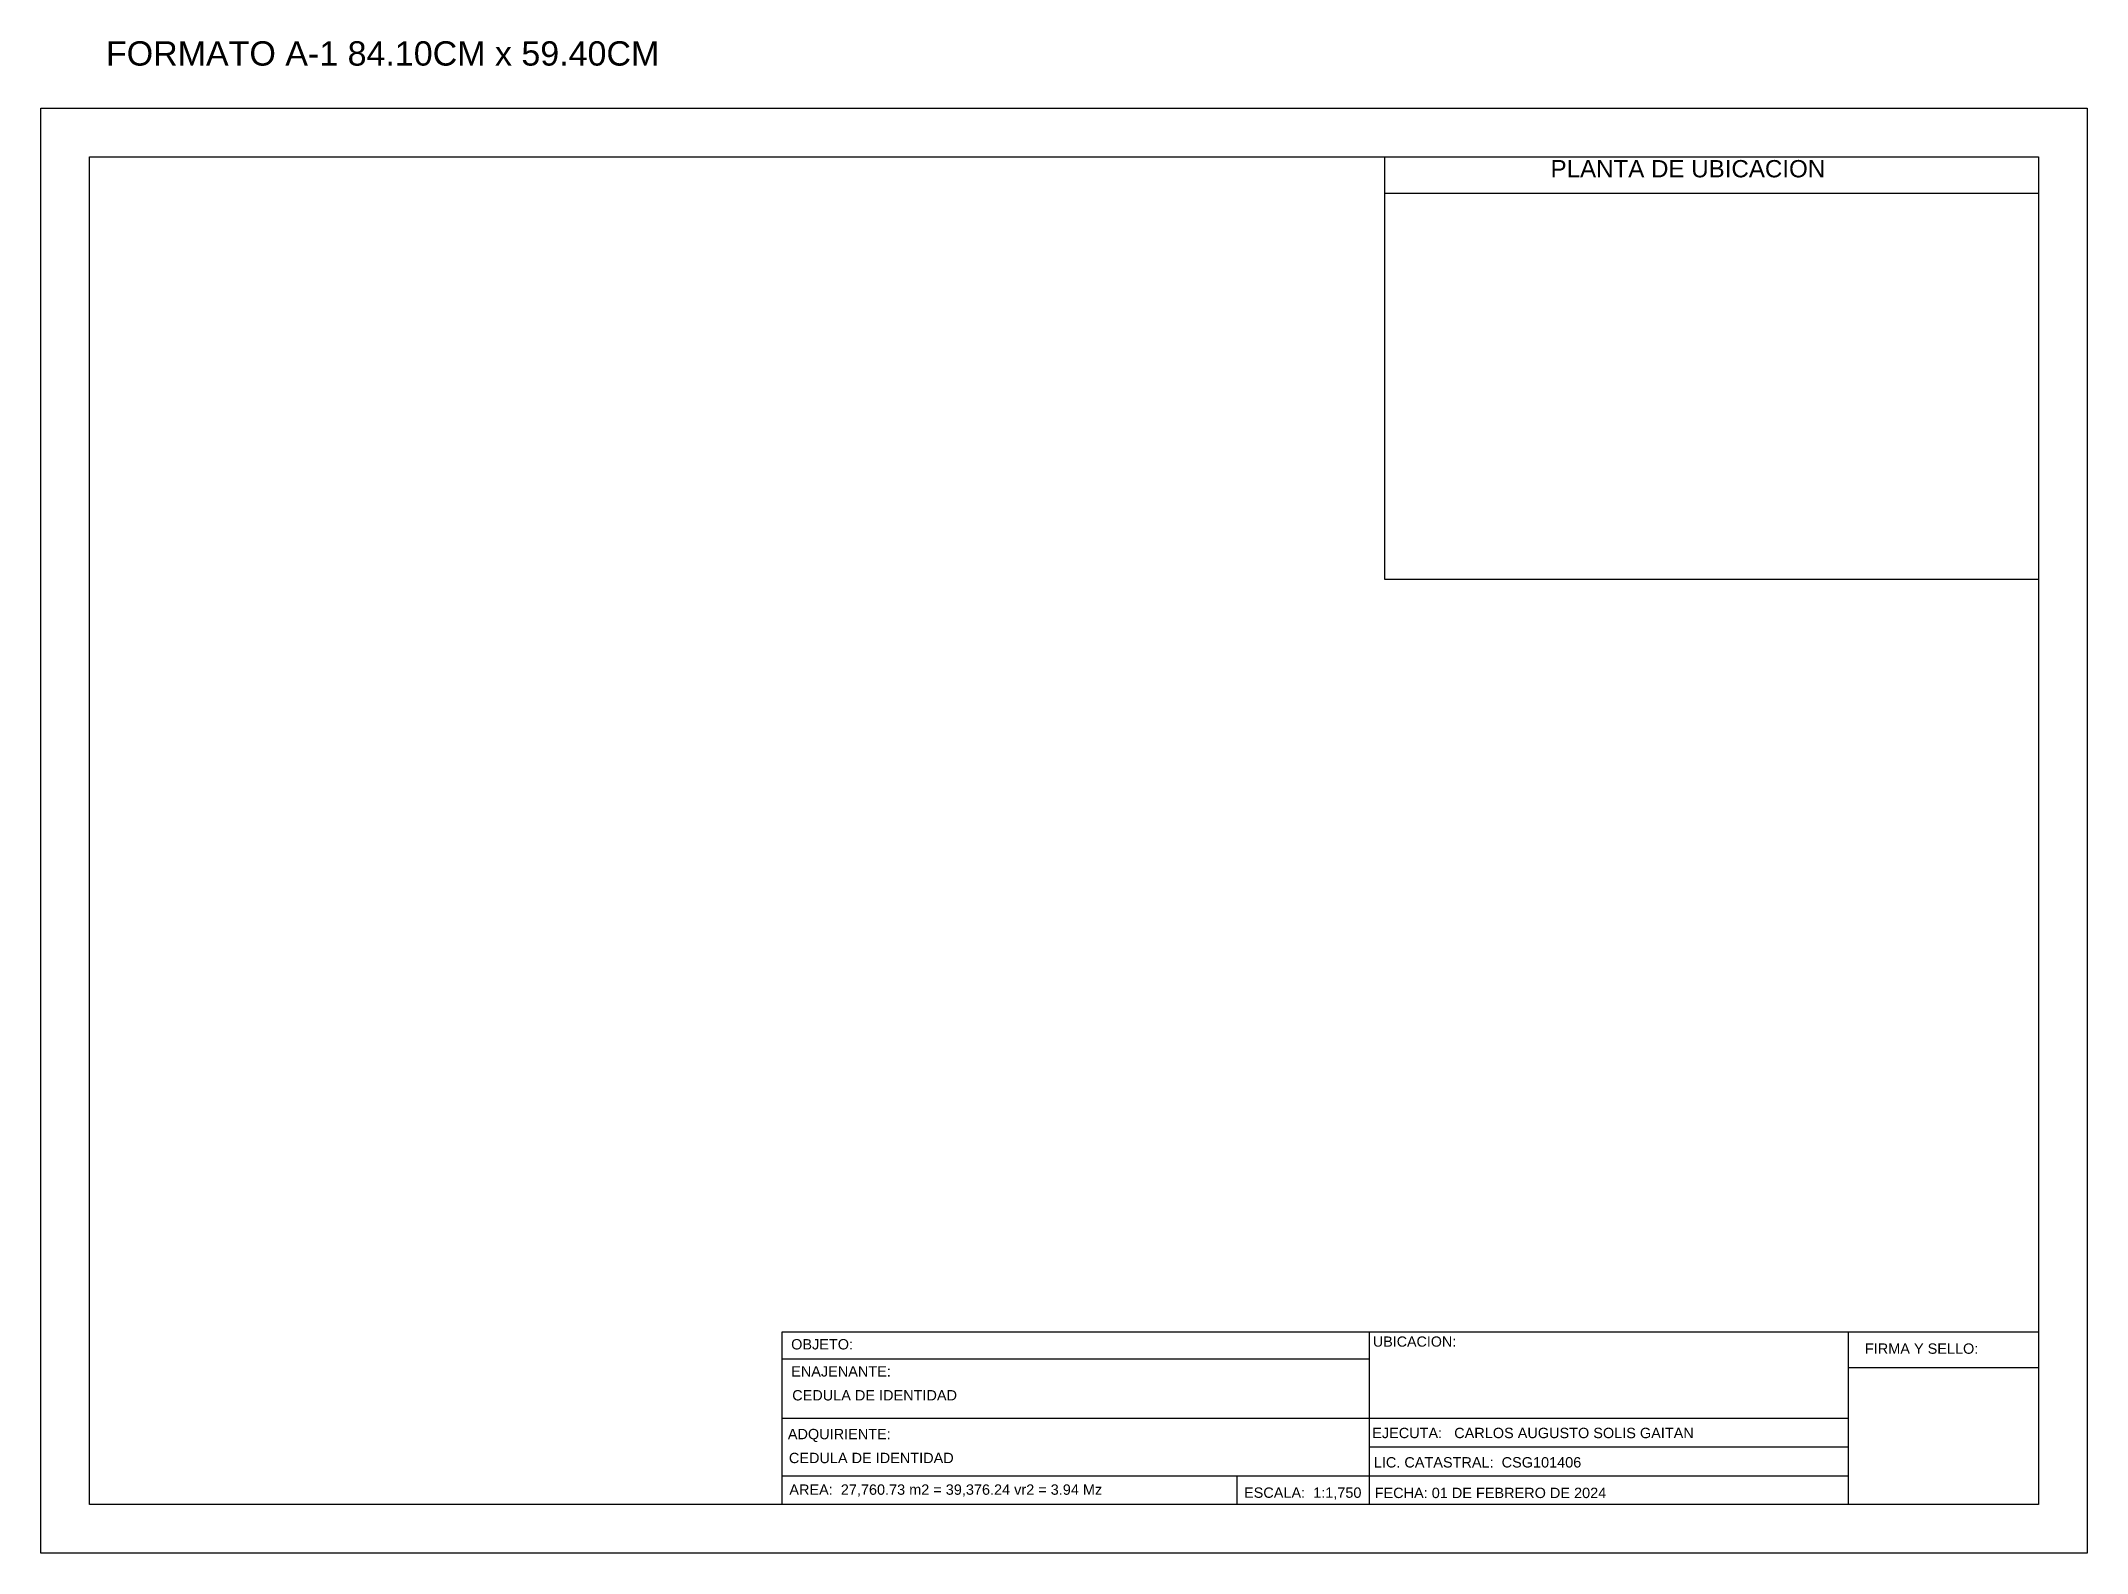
# Model space of a CAD drawing. Header units: metres. Extents: x 615852 to 645080, y 1301217 to 1325118.
# Drawn here: x 619010 to 620482, y 1317285 to 1318373 of the extents above; entities that cross this region are included whole.
import ezdxf

# ---------------------------------------------------------------- set-up
doc = ezdxf.new("R2010")
doc.units = ezdxf.units.M
doc.layers.add('CAJETIN', color=5, linetype='Continuous')
doc.layers.add('TEXTO 2', color=7, linetype='Continuous')
doc.styles.add('CAJETIN 2', font='arial.ttf', dxfattribs={"height": 0.25})
doc.styles.add('PI', font='arial.ttf', dxfattribs={"height": 0.4})

msp = doc.modelspace()

# ---------------------------------------------------------------- texts
at = {"style": 'CAJETIN 2'}
msp.add_text('FORMATO A-1 84.10CM x 59.40CM', height=17.5, dxfattribs=at).set_placement((619056.57167, 1318354.79914))
at = {"layer": 'TEXTO 2', "style": 'PI'}
for s, height, p in [('PLANTA DE UBICACION', 12.4163386, (620095.63279, 1318274.42941)), ('OBJETO:  ', 7.449803, (619549.4103, 1317431.19445)), ('UBICACION: ', 7.3463337, (619967.89768, 1317433.20602)), ('FIRMA Y SELLO:', 7.4498031, (620321.78702, 1317428.08021)), ('ENAJENANTE: ', 7.4498031, (619549.42641, 1317411.69876)), ('CEDULA DE IDENTIDAD ', 7.4498031, (619550.19927, 1317394.51296)), ('ADQUIRIENTE: ', 7.4498031, (619547.0506, 1317366.60211)), ('EJECUTA:   CARLOS AUGUSTO SOLIS GAITAN', 7.4498031, (619967.37142, 1317367.38936)), ('CEDULA DE IDENTIDAD ', 7.4498031, (619547.82346, 1317349.41631)), ('LIC. CATASTRAL:  CSG101406', 7.4498031, (619968.52277, 1317346.27184)), ('AREA:  27,760.73 m2 = 39,376.24 vr2 = 3.94 Mz', 7.4498031, (619548.12447, 1317326.65333)), ('ESCALA:  1:1,750', 7.4498031, (619875.16562, 1317324.46749)), ('FECHA: 01 DE FEBRERO DE 2024', 7.4498031, (619969.13892, 1317324.28557))]:
    msp.add_text(s, height=height, dxfattribs=at).set_placement(p)

# ---------------------------------------------------------------- linework, layer by layer
for p, q in [((619976.37893, 1317985.13673), (619976.37893, 1318289.20731)), ((620446.55369, 1317985.13673), (619976.37893, 1317985.13673))]:
    msp.add_line(p, q)
msp.add_lwpolyline([(619009.80369, 1318324.20731), (620481.55369, 1318324.20731), (620481.55369, 1317284.70731), (619009.80369, 1317284.70731)], close=True)
at = {"layer": 'CAJETIN'}
msp.add_lwpolyline([(619044.80369, 1318289.20731), (620446.55369, 1318289.20731), (620446.55369, 1317319.70731), (619044.80369, 1317319.70731)], close=True, dxfattribs=at)
at = {"layer": 'TEXTO 2'}
for p, q in [((619976.37893, 1318262.95731), (620446.55368, 1318262.95731)), ((619542.92968, 1317443.87069), (620446.55369, 1317443.87069)), ((619542.92968, 1317319.70731), (619542.92968, 1317443.87069)), ((619965.37936, 1317319.70731), (619965.37936, 1317443.87069)), ((620309.94904, 1317319.70731), (620309.94904, 1317443.87069)), ((619542.92968, 1317424.38402), (619965.37936, 1317424.38402)), ((620309.94904, 1317418.13623), (620446.55369, 1317418.13623)), ((619542.92968, 1317381.789), (619965.37936, 1317381.789)), ((619965.37936, 1317381.789), (620309.94904, 1317381.789)), ((619999.54058, 1317381.789), (620309.94904, 1317381.789)), ((619965.37936, 1317361.0951), (620309.94904, 1317361.0951)), ((619542.92968, 1317340.40121), (620309.94904, 1317340.40121)), ((619689.13211, 1317340.40121), (620309.94904, 1317340.40121)), ((619869.92854, 1317340.40121), (619869.92854, 1317319.70731))]:
    msp.add_line(p, q, dxfattribs=at)

msp.set_redraw_order([(e.dxf.handle, doc.entitydb.next_handle()) for e in msp.query("TEXT MTEXT ATTDEF DIMENSION ARC_DIMENSION")])  # texts and dimensions are drawn at this point

doc.saveas('drawing.dxf')
